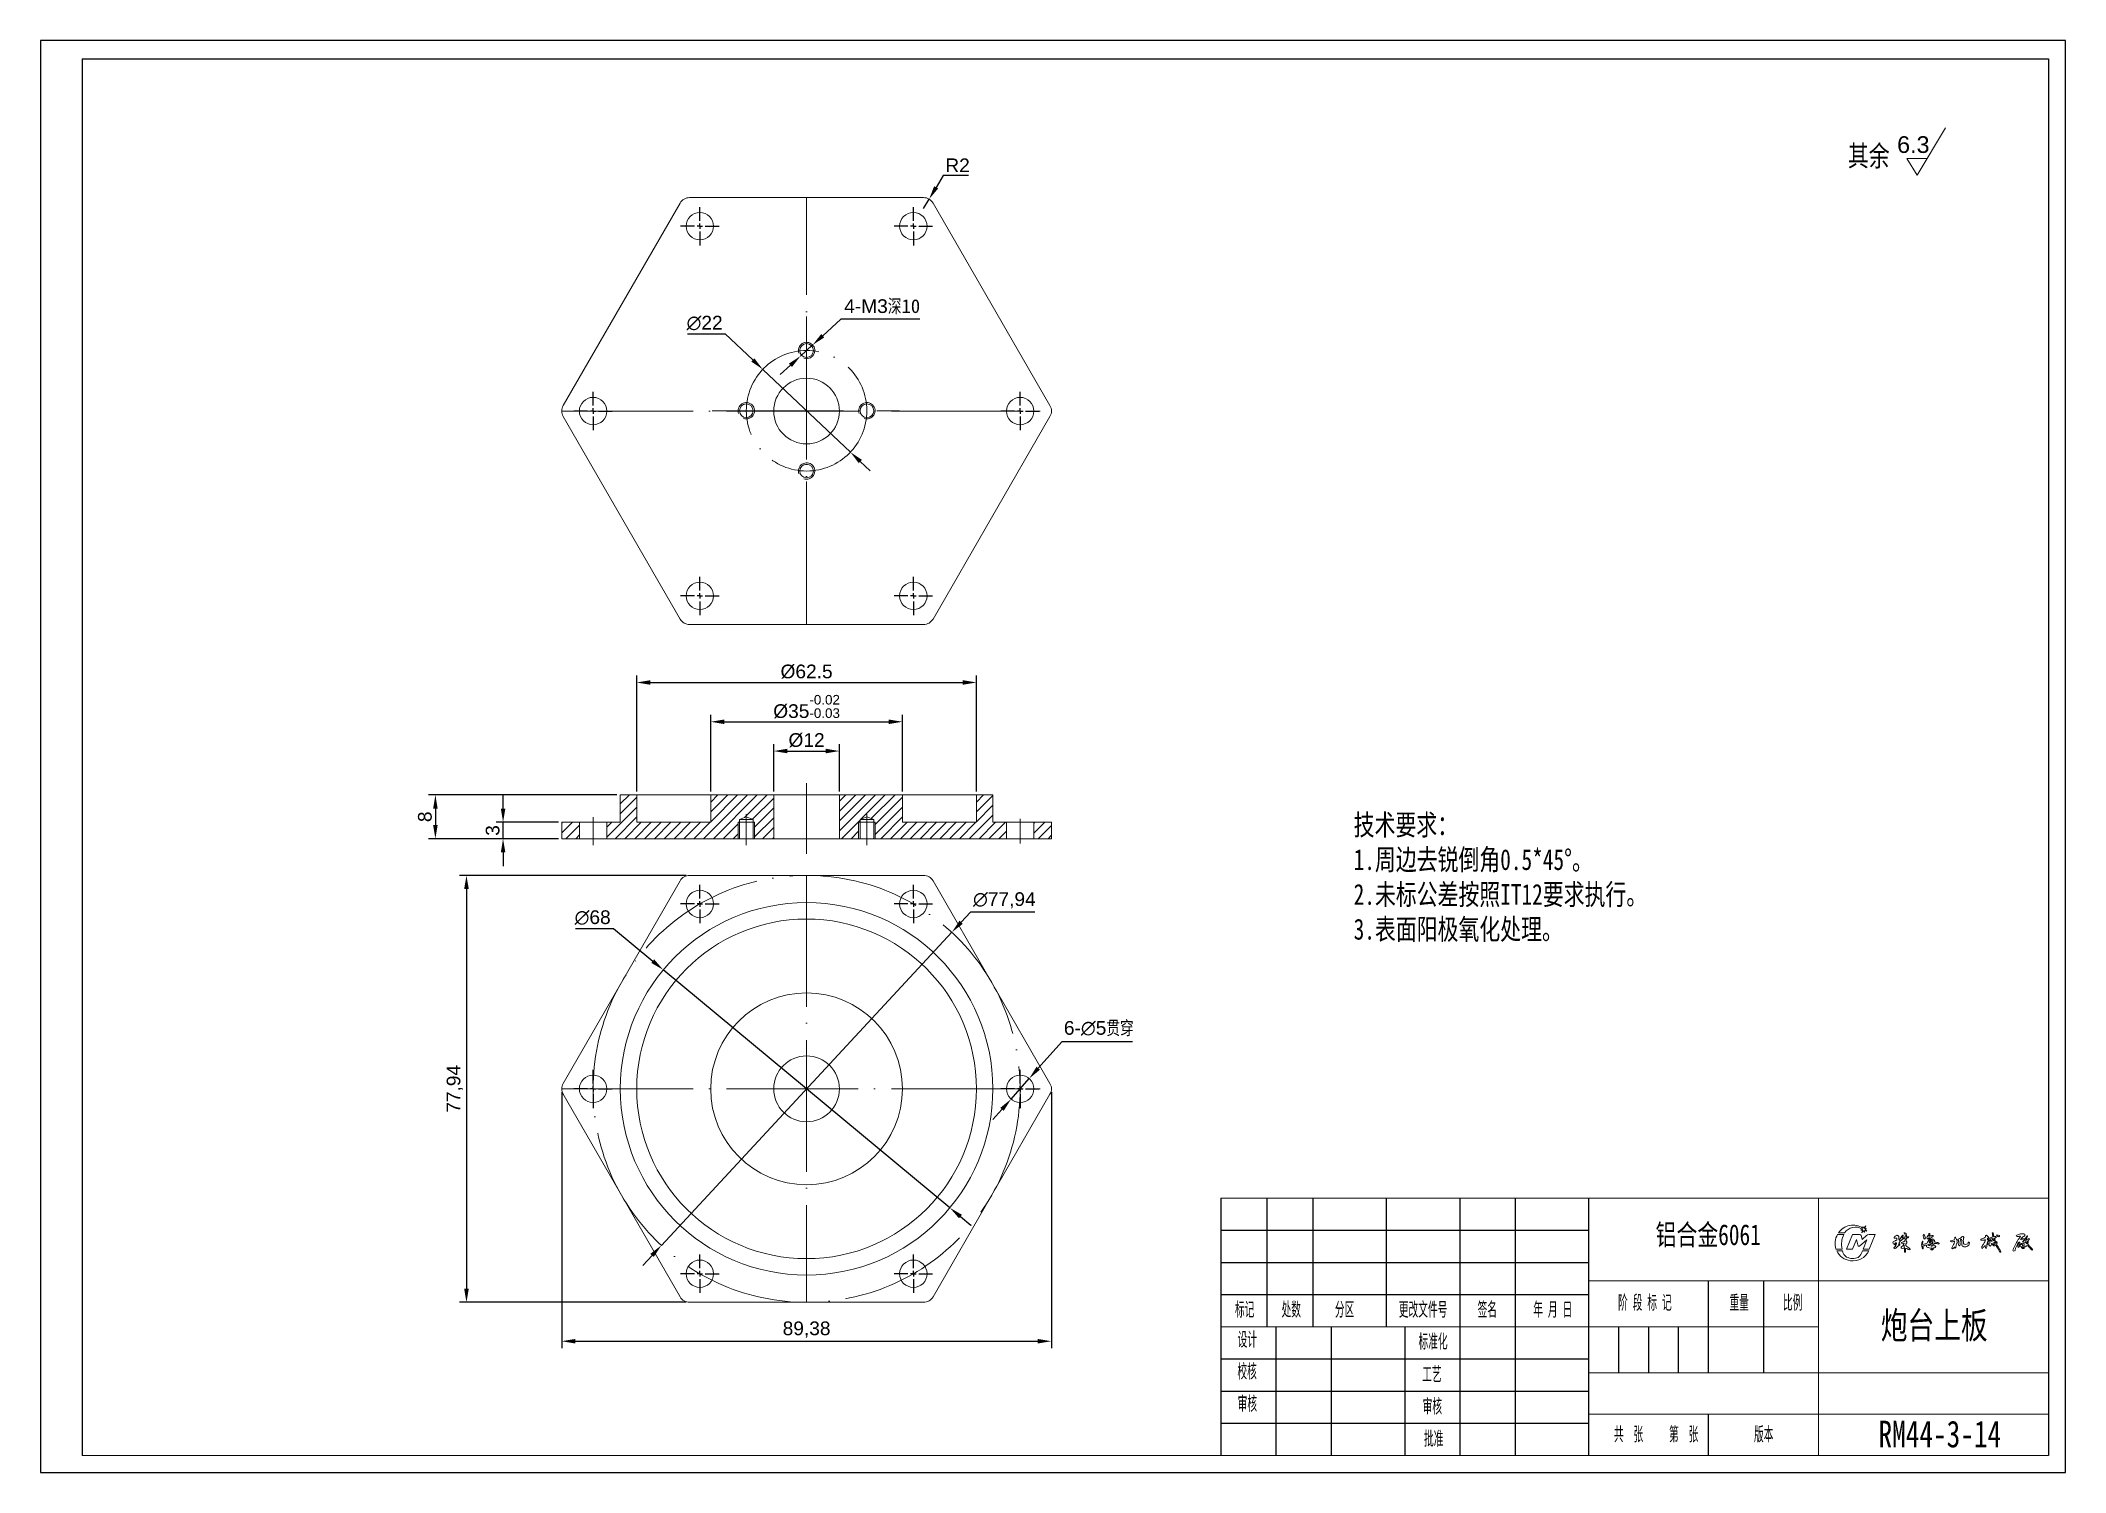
# Model space of a CAD drawing. Header units: millimetres. Extents: x 159963 to 160333, y -90889 to -90628.
import ezdxf

# ---------------------------------------------------------------- set-up
doc = ezdxf.new("R2010")
doc.units = ezdxf.units.MM
doc.linetypes.add('ACAD_ISO04W100', pattern=[30, 24, -3, 0, -3])
for name, color, linetype in [('10', 7, 'Continuous'), ('5', 7, 'Continuous'), ('9', 7, 'Continuous')]:
    doc.layers.add(name, color=color, linetype=linetype)
doc.layers.add('中心线', color=6, linetype='ACAD_ISO04W100', lineweight=0)
doc.layers.add('尺寸线', color=100, linetype='Continuous', lineweight=5)
doc.styles.add('SLDTEXTSTYLE1', font='TXT', dxfattribs={"width": 0.7, "bigfont": 'bigfont'})
doc.styles.get("Standard").update_dxf_attribs({"font": 'arial.ttf'})
doc.dimstyles.new('ISO-25', dxfattribs={"dimtxt": 2.5, "dimasz": 2.5, "dimexe": 1.25, "dimexo": 0.625, "dimtad": 1, "dimtih": 1, "dimtoh": 1, "dimtxsty": 'Standard', "dimcen": 2.5, "dimadec": 0, "dimazin": 0, "dimtfac": 1, "dimtmove": 0, "dimatfit": 3, "dimfxl": 1, "dimarcsym": 0})
pattern_1 = [(45, (-351.8442, -112.8017), (-0.898025612, 0.898025612), [])]

msp = doc.modelspace()

# ---------------------------------------------------------------- texts
at = {"attachment_point": 1}
for s, width, gutter_width, insert, char_height in [('{\\fHYSWLongFangSong|b0|i0|c134|p2;其余}', 178.81981, 7.62, (160293.103, -90647.084), 3.81024), ('{\\fHYSWLongFangSong|b0|i0|c134|p2;技术要求：\\P1.周边去锐倒角0.5*45%%D。\\P2.未标公差按照IT12要求执行。\\P3.表面阳极氧化处理。}', 1280.38559, 7.62, (160202.895, -90769.216), 3.81024), ('{\\fHYSWLongFangSong|b0|i0|c134|p2;炮台上板}', 1492.10914, 7.62, (160299.109, -90860.055), 4.87711), ('{\\fHYSWLongFangSong|b0|i0|c134|p2;RM44-3-14}', 261.1191, 1.334, (160298.688, -90879.903), 4.87711)]:
    msp.add_mtext_dynamic_manual_height_columns(s, width=width, gutter_width=gutter_width, heights=[0], dxfattribs=dict(at, insert=insert, char_height=char_height))
at = {"color": 7, "linetype": 'Continuous', "lineweight": 15, "insert": (160302.09, -90645.415), "char_height": 3.0482, "attachment_point": 1}
msp.add_mtext_dynamic_manual_height_columns('6.3', width=5.49401, gutter_width=19.051, heights=[0], dxfattribs=at)
at = {"insert": (160258.007, -90844.049), "char_height": 4.87711, "width": 1492.10914, "attachment_point": 1}
msp.add_mtext('{\\fHYSWLongFangSong|b0|i0|c134|p2;\\H0.78125x;铝合金6061    \\fSimSun|b0|i0|c134|p2;\\H1.28x; }', dxfattribs=at)
at = {"layer": '9', "color": 7, "char_height": 2.52982, "attachment_point": 2, "style": 'SLDTEXTSTYLE1'}
for s, insert in [('{\\fHYSWLongFangSong|b0|i0|c134|p2;标记}', (160182.999, -90858.307)), ('{\\fHYSWLongFangSong|b0|i0|c134|p2;处数}', (160191.503, -90858.307)), ('{\\fHYSWLongFangSong|b0|i0|c134|p2;分区}', (160201.24, -90858.307)), ('{\\fHYSWLongFangSong|b0|i0|c134|p2;更改文件号}', (160215.57, -90858.307)), ('{\\fHYSWLongFangSong|b0|i0|c134|p2;签名}', (160227.286, -90858.307)), ('{\\fHYSWLongFangSong|b0|i0|c134|p2;年 月 日}', (160239.241, -90858.307)), ('{\\fHYSWLongFangSong|b0|i0|c134|p2;阶 段 标 记}', (160256.051, -90857.045)), ('{\\fHYSWLongFangSong|b0|i0|c134|p2;重量}', (160273.256, -90857.045)), ('{\\fHYSWLongFangSong|b0|i0|c134|p2;比例}', (160283.028, -90857.045)), ('{\\fHYSWLongFangSong|b0|i0|c134|p2;设计}', (160183.494, -90863.796)), ('{\\fHYSWLongFangSong|b0|i0|c134|p2;标准化}', (160217.391, -90864.139)), ('{\\fHYSWLongFangSong|b0|i0|c134|p2;校核}', (160183.453, -90869.596)), ('{\\fHYSWLongFangSong|b0|i0|c134|p2;工艺}', (160217.173, -90870.122)), ('{\\fHYSWLongFangSong|b0|i0|c134|p2;审核}', (160183.497, -90875.494)), ('{\\fHYSWLongFangSong|b0|i0|c134|p2;审核}', (160217.259, -90875.981)), ('{\\fHYSWLongFangSong|b0|i0|c134|p2;批准}', (160217.506, -90881.885)), ('{\\fHYSWLongFangSong|b0|i0|c134|p2;共  张}', (160253.075, -90881.069)), ('{\\fHYSWLongFangSong|b0|i0|c134|p2;第  张}', (160263.135, -90881.069)), ('{\\fHYSWLongFangSong|b0|i0|c134|p2;版本}', (160277.747, -90881.069))]:
    msp.add_mtext(s, dxfattribs=dict(at, insert=insert))

# ---------------------------------------------------------------- blocks, each defined once
blk = doc.blocks.new('SW_CENTERMARKSYMBOL_1')
at = {"layer": '10', "color": 0}
for p, q in [((-1, 0), (-3.5, 0)), ((0, 0), (-0.5, 0)), ((0, 1), (0, 3.5)), ((0, 0), (0, 0.5)), ((0, 0), (0, -0.5)), ((0, 0), (0.5, 0)), ((1, 0), (3.5, 0)), ((0, -1), (0, -3.5))]:
    blk.add_line(p, q, dxfattribs=at)
blk = doc.blocks.new('SW_CENTERMARKSYMBOL_2')
at = {"layer": '10', "color": 0}
for p, q in [((-1, 0), (-3.5, 0)), ((0, 0), (-0.5, 0)), ((0, 1), (0, 3.5)), ((0, 0), (0, 0.5)), ((0, 0), (0, -0.5)), ((0, 0), (0.5, 0)), ((1, 0), (3.5, 0)), ((0, -1), (0, -3.5))]:
    blk.add_line(p, q, dxfattribs=at)
blk = doc.blocks.new('SW_CENTERMARKSYMBOL_3')
at = {"layer": '10', "color": 0}
for p, q in [((-1, 0), (-3.5, 0)), ((0, 0), (-0.5, 0)), ((0, 1), (0, 3.5)), ((0, 0), (0, 0.5)), ((0, 0), (0, -0.5)), ((0, 0), (0.5, 0)), ((1, 0), (3.5, 0)), ((0, -1), (0, -3.5))]:
    blk.add_line(p, q, dxfattribs=at)
blk = doc.blocks.new('*D319')
at = {"layer": 'Defpoints', "color": 0, "transparency": 16777216}
for p in [(160081.7, -90780.36), (160040.96, -90858.3), (160081.7, -90858.3)]:
    blk.add_point(p, dxfattribs=at)
at = {"layer": '尺寸线', "color": 0, "lineweight": -2, "transparency": 16777216}
for p, q in [((160081.07, -90780.36), (160039.71, -90780.36)), ((160040.96, -90782.86), (160040.96, -90855.8)), ((160081.07, -90858.3), (160039.71, -90858.3))]:
    blk.add_line(p, q, dxfattribs=at)
at = {"layer": '尺寸线', "color": 0, "transparency": 16777216}
for points in [[(160040.54, -90782.86), (160041.38, -90782.86), (160040.96, -90780.36)], [(160040.54, -90855.8), (160041.38, -90855.8), (160040.96, -90858.3)]]:
    blk.add_solid(points, dxfattribs=at)
at = {"layer": '尺寸线', "color": 0, "transparency": 16777216, "insert": (160038.83, -90819.33), "char_height": 2.5, "attachment_point": 5, "rotation": 90}
blk.add_mtext('77,94', dxfattribs=at)
blk = doc.blocks.new('*D320')
at = {"layer": 'Defpoints', "color": 0, "transparency": 16777216}
for p in [(160058.35, -90819.33), (160147.73, -90819.33), (160147.73, -90865.4)]:
    blk.add_point(p, dxfattribs=at)
at = {"layer": '尺寸线', "color": 0, "lineweight": -2, "transparency": 16777216}
for p, q in [((160058.35, -90819.95), (160058.35, -90866.65)), ((160147.73, -90819.95), (160147.73, -90866.65)), ((160060.85, -90865.4), (160145.23, -90865.4))]:
    blk.add_line(p, q, dxfattribs=at)
at = {"layer": '尺寸线', "color": 0, "transparency": 16777216}
for points in [[(160060.85, -90864.99), (160060.85, -90865.82), (160058.35, -90865.4)], [(160145.23, -90864.99), (160145.23, -90865.82), (160147.73, -90865.4)]]:
    blk.add_solid(points, dxfattribs=at)
at = {"layer": '尺寸线', "color": 0, "transparency": 16777216, "insert": (160103.04, -90863.28), "char_height": 2.5, "attachment_point": 5}
blk.add_mtext('89,38', dxfattribs=at)
blk = doc.blocks.new('*D323')
at = {"layer": 'Defpoints', "color": 0, "transparency": 16777216}
for p in [(160109.04, -90757.66), (160097.04, -90765.66), (160109.04, -90765.66)]:
    blk.add_point(p, dxfattribs=at)
at = {"layer": '尺寸线', "color": 0, "lineweight": -2, "transparency": 16777216}
for p, q in [((160097.04, -90765.03), (160097.04, -90756.41)), ((160099.54, -90757.66), (160106.54, -90757.66)), ((160109.04, -90765.03), (160109.04, -90756.41))]:
    blk.add_line(p, q, dxfattribs=at)
at = {"layer": '尺寸线', "color": 0, "transparency": 16777216}
for points in [[(160099.54, -90757.24), (160099.54, -90758.07), (160097.04, -90757.66)], [(160106.54, -90757.24), (160106.54, -90758.07), (160109.04, -90757.66)]]:
    blk.add_solid(points, dxfattribs=at)
at = {"layer": '尺寸线', "color": 0, "transparency": 16777216, "insert": (160103.04, -90755.69), "char_height": 2.5, "attachment_point": 5}
blk.add_mtext('%%C12', dxfattribs=at)
blk = doc.blocks.new('*D334')
at = {"layer": 'Defpoints', "color": 0, "transparency": 16777216}
for p in [(160095.05, -90687.98), (160111.04, -90703.09)]:
    blk.add_point(p, dxfattribs=at)
at = {"layer": '尺寸线', "color": 0, "lineweight": -2, "transparency": 16777216}
for p, q in [((160081.29, -90681.5), (160088.19, -90681.5)), ((160088.19, -90681.5), (160093.23, -90686.26)), ((160111.04, -90703.09), (160095.05, -90687.98)), ((160112.85, -90704.81), (160114.67, -90706.52))]:
    blk.add_line(p, q, dxfattribs=at)
at = {"layer": '尺寸线', "color": 0, "transparency": 16777216}
for points in [[(160093.51, -90685.96), (160092.94, -90686.56), (160095.05, -90687.98)], [(160113.14, -90704.5), (160112.57, -90705.11), (160111.04, -90703.09)]]:
    blk.add_solid(points, dxfattribs=at)
at = {"layer": '尺寸线', "color": 0, "transparency": 16777216, "insert": (160084.43, -90679.53), "char_height": 2.5, "attachment_point": 5}
blk.add_mtext('∅22', dxfattribs=at)
blk = doc.blocks.new('*D336')
at = {"layer": 'Defpoints', "color": 0, "transparency": 16777216}
for p in [(160101.93, -90685.55), (160104.15, -90683.52)]:
    blk.add_point(p, dxfattribs=at)
at = {"layer": '尺寸线', "color": 0, "lineweight": -2, "transparency": 16777216}
for p, q in [((160109.32, -90678.8), (160105.99, -90681.83)), ((160123.74, -90678.8), (160109.32, -90678.8)), ((160101.93, -90685.55), (160104.15, -90683.52)), ((160100.09, -90687.23), (160098.24, -90688.92))]:
    blk.add_line(p, q, dxfattribs=at)
at = {"layer": '尺寸线', "color": 0, "transparency": 16777216}
for points in [[(160105.71, -90681.53), (160106.27, -90682.14), (160104.15, -90683.52)], [(160099.81, -90686.92), (160100.37, -90687.54), (160101.93, -90685.55)]]:
    blk.add_solid(points, dxfattribs=at)
at = {"layer": '尺寸线', "color": 0, "transparency": 16777216, "insert": (160116.84, -90676.56), "char_height": 2.5, "attachment_point": 5}
blk.add_mtext('4-M3{\\fHYSWLongFangSong|b0|i0|c134|p2;深\\fSimSun|b0|i0|c134|p2;10}', dxfattribs=at)
blk = doc.blocks.new('*D337')
at = {"layer": 'Defpoints', "color": 0, "transparency": 16777216}
for p in [(160069.04, -90765.66), (160035.29, -90773.66), (160058.35, -90773.66)]:
    blk.add_point(p, dxfattribs=at)
at = {"layer": '尺寸线', "color": 0, "lineweight": -2, "transparency": 16777216}
for p, q in [((160068.42, -90765.66), (160034.04, -90765.66)), ((160035.29, -90768.16), (160035.29, -90771.16)), ((160057.73, -90773.66), (160034.04, -90773.66))]:
    blk.add_line(p, q, dxfattribs=at)
at = {"layer": '尺寸线', "color": 0, "transparency": 16777216}
for points in [[(160034.87, -90768.16), (160035.7, -90768.16), (160035.29, -90765.66)], [(160034.87, -90771.16), (160035.7, -90771.16), (160035.29, -90773.66)]]:
    blk.add_solid(points, dxfattribs=at)
at = {"layer": '尺寸线', "color": 0, "transparency": 16777216, "insert": (160033.38, -90769.66), "char_height": 2.5, "attachment_point": 5, "rotation": 90}
blk.add_mtext('8', dxfattribs=at)
blk = doc.blocks.new('*D338')
at = {"layer": 'Defpoints', "color": 0, "transparency": 16777216}
for p in [(160047.64, -90770.66), (160058.35, -90770.66), (160058.35, -90773.66)]:
    blk.add_point(p, dxfattribs=at)
at = {"layer": '尺寸线', "color": 0, "lineweight": -2, "transparency": 16777216}
for p, q in [((160047.64, -90768.16), (160047.64, -90765.66)), ((160057.73, -90770.66), (160046.39, -90770.66)), ((160047.64, -90773.66), (160047.64, -90770.66)), ((160057.73, -90773.66), (160046.39, -90773.66)), ((160047.64, -90776.16), (160047.64, -90778.66))]:
    blk.add_line(p, q, dxfattribs=at)
at = {"layer": '尺寸线', "color": 0, "transparency": 16777216}
for points in [[(160047.23, -90768.16), (160048.06, -90768.16), (160047.64, -90770.66)], [(160047.23, -90776.16), (160048.06, -90776.16), (160047.64, -90773.66)]]:
    blk.add_solid(points, dxfattribs=at)
at = {"layer": '尺寸线', "color": 0, "transparency": 16777216, "insert": (160045.74, -90772.16), "char_height": 2.5, "attachment_point": 5, "rotation": 90}
blk.add_mtext('3', dxfattribs=at)
blk = doc.blocks.new('*D339')
at = {"layer": 'Defpoints', "color": 0, "transparency": 16777216}
for p in [(160143.67, -90817.45), (160140.36, -90821.2)]:
    blk.add_point(p, dxfattribs=at)
at = {"layer": '尺寸线', "color": 0, "lineweight": -2, "transparency": 16777216}
for p, q in [((160149.6, -90810.73), (160145.32, -90815.58)), ((160162.54, -90810.73), (160149.6, -90810.73)), ((160140.36, -90821.2), (160143.67, -90817.45)), ((160138.7, -90823.08), (160137.05, -90824.95))]:
    blk.add_line(p, q, dxfattribs=at)
at = {"layer": '尺寸线', "color": 0, "transparency": 16777216}
for points in [[(160145.01, -90815.3), (160145.63, -90815.85), (160143.67, -90817.45)], [(160138.39, -90822.8), (160139.02, -90823.35), (160140.36, -90821.2)]]:
    blk.add_solid(points, dxfattribs=at)
at = {"layer": '尺寸线', "color": 0, "transparency": 16777216, "insert": (160156.38, -90808.34), "char_height": 2.5, "attachment_point": 5}
blk.add_mtext('6-∅5{\\fHYSWLongFangSong|b0|i0|c134|p2;贯穿}', dxfattribs=at)
blk = doc.blocks.new('*D340')
at = {"layer": 'Defpoints', "color": 0, "transparency": 16777216}
for p in [(160129.54, -90790.75), (160076.54, -90847.9)]:
    blk.add_point(p, dxfattribs=at)
at = {"layer": '尺寸线', "color": 0, "lineweight": -2, "transparency": 16777216}
for p, q in [((160132.94, -90787.09), (160131.24, -90788.92)), ((160144.71, -90787.09), (160132.94, -90787.09)), ((160076.54, -90847.9), (160129.54, -90790.75)), ((160074.84, -90849.73), (160073.14, -90851.57))]:
    blk.add_line(p, q, dxfattribs=at)
at = {"layer": '尺寸线', "color": 0, "transparency": 16777216}
for points in [[(160130.94, -90788.64), (160131.55, -90789.2), (160129.54, -90790.75)], [(160074.53, -90849.45), (160075.14, -90850.02), (160076.54, -90847.9)]]:
    blk.add_solid(points, dxfattribs=at)
at = {"layer": '尺寸线', "color": 0, "transparency": 16777216, "insert": (160139.14, -90784.92), "char_height": 2.5, "attachment_point": 5}
blk.add_mtext('∅77,94', dxfattribs=at)
blk = doc.blocks.new('*D342')
at = {"layer": 'Defpoints', "color": 0, "transparency": 16777216}
for p in [(160134.04, -90745.14), (160072.04, -90765.66), (160134.04, -90765.66)]:
    blk.add_point(p, dxfattribs=at)
at = {"layer": '尺寸线', "color": 0, "lineweight": -2, "transparency": 16777216}
for p, q in [((160072.04, -90765.03), (160072.04, -90743.89)), ((160134.04, -90765.03), (160134.04, -90743.89)), ((160074.54, -90745.14), (160131.54, -90745.14))]:
    blk.add_line(p, q, dxfattribs=at)
at = {"layer": '尺寸线', "color": 0, "transparency": 16777216}
for points in [[(160074.54, -90744.72), (160074.54, -90745.56), (160072.04, -90745.14)], [(160131.54, -90744.72), (160131.54, -90745.56), (160134.04, -90745.14)]]:
    blk.add_solid(points, dxfattribs=at)
at = {"layer": '尺寸线', "color": 0, "transparency": 16777216, "insert": (160103.04, -90743.17), "char_height": 2.5, "attachment_point": 5}
blk.add_mtext('%%C62.5', dxfattribs=at)
blk = doc.blocks.new('*D344')
at = {"layer": 'Defpoints', "color": 0, "transparency": 16777216}
for p in [(160120.54, -90752.31), (160085.54, -90765.66), (160120.54, -90765.66)]:
    blk.add_point(p, dxfattribs=at)
at = {"layer": '尺寸线', "color": 0, "lineweight": -2, "transparency": 16777216}
for p, q in [((160085.54, -90765.03), (160085.54, -90751.06)), ((160120.54, -90765.03), (160120.54, -90751.06)), ((160088.04, -90752.31), (160118.04, -90752.31))]:
    blk.add_line(p, q, dxfattribs=at)
at = {"layer": '尺寸线', "color": 0, "transparency": 16777216}
for points in [[(160088.04, -90751.9), (160088.04, -90752.73), (160085.54, -90752.31)], [(160118.04, -90751.9), (160118.04, -90752.73), (160120.54, -90752.31)]]:
    blk.add_solid(points, dxfattribs=at)
at = {"layer": '尺寸线', "color": 0, "transparency": 16777216, "insert": (160103.04, -90749.56), "char_height": 2.5, "attachment_point": 5}
blk.add_mtext('%%C35{\\H0.7x;\\S-0.02^ -0.03;}', dxfattribs=at)
blk = doc.blocks.new('*D376')
at = {"layer": 'Defpoints', "color": 0, "transparency": 16777216}
for p in [(160124.39, -90658.61), (160125.41, -90656.89)]:
    blk.add_point(p, dxfattribs=at)
at = {"layer": '尺寸线', "color": 0, "lineweight": -2, "transparency": 16777216}
for p, q in [((160127.97, -90652.6), (160126.69, -90654.75)), ((160132.6, -90652.6), (160127.97, -90652.6)), ((160124.39, -90658.61), (160125.41, -90656.89))]:
    blk.add_line(p, q, dxfattribs=at)
at = {"layer": '尺寸线', "color": 0, "transparency": 16777216}
blk.add_solid([(160126.33, -90654.53), (160127.05, -90654.96), (160125.41, -90656.89)], dxfattribs=at)
at = {"layer": '尺寸线', "color": 0, "transparency": 16777216, "insert": (160130.6, -90650.72), "char_height": 2.5, "attachment_point": 5}
blk.add_mtext('R2', dxfattribs=at)
blk = doc.blocks.new('*D385')
at = {"layer": 'Defpoints', "color": 0, "transparency": 16777216}
for p in [(160076.88, -90797.61), (160129.2, -90841.05)]:
    blk.add_point(p, dxfattribs=at)
at = {"layer": '尺寸线', "color": 0, "lineweight": -2, "transparency": 16777216}
for p, q in [((160060.84, -90790.05), (160067.77, -90790.05)), ((160067.77, -90790.05), (160074.96, -90796.01)), ((160129.2, -90841.05), (160076.88, -90797.61)), ((160131.12, -90842.64), (160133.05, -90844.24))]:
    blk.add_line(p, q, dxfattribs=at)
at = {"layer": '尺寸线', "color": 0, "transparency": 16777216}
for points in [[(160075.22, -90795.69), (160074.69, -90796.33), (160076.88, -90797.61)], [(160131.39, -90842.32), (160130.86, -90842.96), (160129.2, -90841.05)]]:
    blk.add_solid(points, dxfattribs=at)
at = {"layer": '尺寸线', "color": 0, "transparency": 16777216, "insert": (160063.99, -90788.07), "char_height": 2.5, "attachment_point": 5}
blk.add_mtext('∅68', dxfattribs=at)

# ---------------------------------------------------------------- dimensions: what is measured, and where the dimension line sits
at = {"layer": '尺寸线'}
dim = msp.add_radius_dim(center=(160124.386, -90658.613), mpoint=(160125.41, -90656.895), dimstyle='ISO-25', override={"dimtih": 0, "dimtmove": 1}, dxfattribs=at)
dim.commit()
dim.dimension.update_dxf_attribs({"geometry": '*D376', "text_midpoint": (160130.597, -90650.719)})
for p1, p2, picture, middle in [((160111.036, -90703.088), (160095.046, -90687.978), '*D334', (160088.194, -90681.504)), ((160129.2, -90841.046), (160076.882, -90797.608), '*D385', (160067.772, -90790.045))]:
    dim = msp.add_diameter_dim_2p(p1=p1, p2=p2, dimstyle='ISO-25', override={"dimtih": 0, "dimtmove": 1}, dxfattribs=at)
    dim.commit()
    dim.dimension.update_dxf_attribs({"geometry": picture, "text_midpoint": middle, "dimtype": 163})
for p1, p2, text, picture, middle in [((160101.934, -90685.545), (160104.148, -90683.521), '4-M3{\\fHYSWLongFangSong|b0|i0|c134|p2;深\\fSimSun|b0|i0|c134|p2;10}', '*D336', (160109.317, -90678.796)), ((160140.358, -90821.202), (160143.666, -90817.453), '6-<>{\\fHYSWLongFangSong|b0|i0|c134|p2;贯穿}', '*D339', (160149.596, -90810.733))]:
    dim = msp.add_diameter_dim_2p(p1=p1, p2=p2, text=text, dimstyle='ISO-25', override={"dimtih": 0, "dimtmove": 1}, dxfattribs=at)
    dim.commit()
    dim.dimension.update_dxf_attribs({"geometry": picture, "text_midpoint": middle, "dimtype": 163})
for base, p1, p2, text, picture, middle in [((160134.041, -90745.14), (160072.041, -90765.655), (160134.041, -90765.655), '%%C<>.5', '*D342', (160103.041, -90743.168)), ((160120.541, -90752.315), (160085.541, -90765.655), (160120.541, -90765.655), '%%C<>{\\H0.7x;\\S-0.02^ -0.03;}', '*D344', (160103.041, -90749.56)), ((160109.041, -90757.657), (160097.041, -90765.655), (160109.041, -90765.655), '%%C<>', '*D323', (160103.041, -90755.686))]:
    dim = msp.add_linear_dim(base=base, p1=p1, p2=p2, text=text, dimstyle='ISO-25', override={"dimtih": 0, "dimtmove": 1}, dxfattribs=at)
    dim.commit()
    dim.dimension.update_dxf_attribs({"geometry": picture, "text_midpoint": middle})
for base, p1, p2, picture, middle in [((160035.285, -90773.655), (160069.041, -90765.655), (160058.35, -90773.655), '*D337', (160033.384, -90769.655)), ((160047.642, -90770.655), (160058.35, -90773.655), (160058.35, -90770.655), '*D338', (160045.74, -90772.155)), ((160040.96, -90858.298), (160081.695, -90780.356), (160081.695, -90858.298), '*D319', (160038.833, -90819.327))]:
    dim = msp.add_linear_dim(base=base, p1=p1, p2=p2, angle=90, dimstyle='ISO-25', override={"dimtih": 0, "dimtmove": 1}, dxfattribs=at)
    dim.commit()
    dim.dimension.update_dxf_attribs({"geometry": picture, "text_midpoint": middle})
dim = msp.add_diameter_dim_2p(p1=(160076.539, -90847.9), p2=(160129.542, -90790.754), dimstyle='ISO-25', override={"dimtih": 0, "dimtmove": 1}, dxfattribs=at)
dim.commit()
dim.dimension.update_dxf_attribs({"geometry": '*D340', "text_midpoint": (160139.14, -90784.92)})
dim = msp.add_linear_dim(base=(160147.731, -90865.405), p1=(160058.35, -90819.327), p2=(160147.731, -90819.327), dimstyle='ISO-25', override={"dimtih": 0, "dimtmove": 1}, dxfattribs=at)
dim.commit()
dim.dimension.update_dxf_attribs({"geometry": '*D320', "text_midpoint": (160103.041, -90863.277)})

# ---------------------------------------------------------------- hatches: boundary and pattern name
at = {"linetype": 'Continuous', "lineweight": 0}
h = msp.add_hatch(dxfattribs=at)
h.set_pattern_fill('ANSI31', color=4, scale=0.4, style=0)
h.set_pattern_definition(pattern_1)
h.paths.add_polyline_path([(160061.57, -90770.655), (160058.35, -90770.655), (160058.35, -90773.655), (160061.57, -90773.655)], flags=0)
h = msp.add_hatch(dxfattribs=at)
h.set_pattern_fill('ANSI31', color=4, scale=0.4, style=0)
h.set_pattern_definition(pattern_1)
h.paths.add_polyline_path([(160147.731, -90770.655), (160144.512, -90770.655), (160144.512, -90773.655), (160147.731, -90773.655)], flags=0)
at = {"layer": '尺寸线'}
h = msp.add_hatch(dxfattribs=at)
h.set_pattern_fill('ANSI31', color=4, scale=0.4)
h.set_pattern_definition(pattern_1)
h.paths.add_polyline_path([(160090.541, -90770.655), (160090.791, -90770.655), (160090.791, -90770.155), (160092.041, -90769.655), (160093.291, -90770.155), (160093.291, -90770.655), (160093.541, -90770.655), (160093.541, -90773.655), (160097.041, -90773.655), (160097.041, -90765.655), (160085.541, -90765.655), (160085.541, -90770.655), (160072.041, -90770.655), (160072.041, -90765.655), (160069.041, -90765.655), (160069.041, -90770.655), (160066.57, -90770.655), (160066.57, -90773.655), (160090.541, -90773.655)])
h.paths.add_polyline_path([(160139.512, -90770.655), (160137.041, -90770.655), (160137.041, -90765.655), (160134.041, -90765.655), (160134.041, -90770.655), (160120.541, -90770.655), (160120.541, -90765.655), (160109.041, -90765.655), (160109.041, -90773.655), (160112.541, -90773.655), (160112.541, -90770.655), (160112.791, -90770.655), (160112.791, -90770.155), (160114.041, -90769.655), (160115.291, -90770.155), (160115.291, -90770.655), (160115.541, -90770.655), (160115.541, -90773.655), (160139.512, -90773.655)])

# ---------------------------------------------------------------- linework, layer by layer
at = {"color": 7, "linetype": 'Continuous', "lineweight": 15}
for p, q in [((160305.731, -90652.55), (160310.916, -90643.908)), ((160303.878, -90649.461), (160305.731, -90652.55)), ((160303.878, -90649.461), (160307.584, -90649.461)), ((160058.618, -90694.584), (160079.963, -90657.613)), ((160081.695, -90656.613), (160124.386, -90656.613)), ((160126.118, -90657.613), (160147.463, -90694.584)), ((160079.963, -90733.555), (160058.618, -90696.584)), ((160147.463, -90696.584), (160126.118, -90733.555)), ((160124.386, -90734.555), (160081.695, -90734.555)), ((160069.041, -90770.655), (160069.041, -90765.655)), ((160069.041, -90765.655), (160072.041, -90765.655)), ((160072.041, -90765.655), (160085.541, -90765.655)), ((160072.041, -90770.655), (160072.041, -90765.655)), ((160085.541, -90770.655), (160085.541, -90765.655)), ((160085.541, -90765.655), (160097.041, -90765.655)), ((160097.041, -90773.655), (160097.041, -90765.655)), ((160097.041, -90765.655), (160109.041, -90765.655)), ((160109.041, -90765.655), (160109.041, -90773.655)), ((160109.041, -90765.655), (160120.541, -90765.655)), ((160120.541, -90765.655), (160134.041, -90765.655)), ((160120.541, -90765.655), (160120.541, -90770.655)), ((160134.041, -90765.655), (160134.041, -90770.655)), ((160134.041, -90765.655), (160137.041, -90765.655)), ((160137.041, -90765.655), (160137.041, -90770.655)), ((160058.35, -90773.655), (160058.35, -90770.655)), ((160058.35, -90770.655), (160061.57, -90770.655)), ((160061.57, -90773.655), (160061.57, -90770.655)), ((160061.57, -90770.655), (160066.57, -90770.655)), ((160066.57, -90770.655), (160066.57, -90773.655)), ((160066.57, -90770.655), (160069.041, -90770.655)), ((160072.041, -90770.655), (160085.541, -90770.655)), ((160090.541, -90770.655), (160093.541, -90770.655)), ((160090.541, -90770.655), (160090.541, -90773.655)), ((160090.791, -90770.155), (160092.041, -90769.655)), ((160090.791, -90770.155), (160090.791, -90773.655)), ((160090.791, -90770.155), (160093.291, -90770.155)), ((160092.041, -90769.655), (160093.291, -90770.155)), ((160093.291, -90770.155), (160093.291, -90773.655)), ((160093.541, -90770.655), (160093.541, -90773.655)), ((160115.541, -90770.655), (160112.541, -90770.655)), ((160112.541, -90770.655), (160112.541, -90773.655)), ((160114.041, -90769.655), (160112.791, -90770.155)), ((160115.291, -90770.155), (160112.791, -90770.155)), ((160112.791, -90770.155), (160112.791, -90773.655)), ((160115.291, -90770.155), (160114.041, -90769.655)), ((160115.291, -90770.155), (160115.291, -90773.655)), ((160115.541, -90770.655), (160115.541, -90773.655)), ((160120.541, -90770.655), (160134.041, -90770.655)), ((160137.041, -90770.655), (160139.512, -90770.655)), ((160139.512, -90773.655), (160139.512, -90770.655)), ((160139.512, -90770.655), (160144.512, -90770.655)), ((160144.512, -90770.655), (160144.512, -90773.655)), ((160144.512, -90770.655), (160147.731, -90770.655)), ((160147.731, -90770.655), (160147.731, -90773.655)), ((160058.35, -90773.655), (160061.57, -90773.655)), ((160061.57, -90773.655), (160066.57, -90773.655)), ((160066.57, -90773.655), (160097.041, -90773.655)), ((160097.041, -90773.655), (160109.041, -90773.655)), ((160109.041, -90773.655), (160112.791, -90773.655)), ((160112.791, -90773.655), (160115.291, -90773.655)), ((160115.291, -90773.655), (160139.512, -90773.655)), ((160139.512, -90773.655), (160144.512, -90773.655)), ((160144.512, -90773.655), (160147.731, -90773.655)), ((160079.963, -90781.356), (160058.618, -90818.327)), ((160124.386, -90780.356), (160081.695, -90780.356)), ((160147.463, -90818.327), (160126.118, -90781.356)), ((160058.618, -90820.327), (160079.963, -90857.298)), ((160126.118, -90857.298), (160147.463, -90820.327)), ((160081.695, -90858.298), (160124.386, -90858.298))]:
    msp.add_line(p, q, dxfattribs=at)
for centre, radius in [((160083.555, -90661.834), 2.5), ((160122.526, -90661.834), 2.5), ((160103.041, -90684.533), 1.25), ((160064.07, -90695.584), 2.5), ((160103.041, -90695.584), 6), ((160142.012, -90695.584), 2.5), ((160092.041, -90695.533), 1.25), ((160114.041, -90695.533), 1.25), ((160103.041, -90706.533), 1.25), ((160083.555, -90729.334), 2.5), ((160122.526, -90729.334), 2.5), ((160103.041, -90819.327), 34), ((160083.555, -90785.577), 2.5), ((160122.526, -90785.577), 2.5), ((160103.041, -90819.327), 31), ((160103.041, -90819.327), 17.5), ((160103.041, -90819.327), 6), ((160064.07, -90819.327), 2.5), ((160142.012, -90819.327), 2.5), ((160083.555, -90853.077), 2.5), ((160122.526, -90853.077), 2.5)]:
    msp.add_circle(centre, radius, dxfattribs=at)
for centre, radius, start, end in [((160081.695, -90658.613), 2, 90, 150), ((160124.386, -90658.613), 2, 30, 90), ((160103.041, -90684.533), 1.5, 250, 200), ((160060.35, -90695.584), 2, 150, 210), ((160092.041, -90695.533), 1.5, 250, 200), ((160114.041, -90695.533), 1.5, 250, 200), ((160145.731, -90695.584), 2, 330, 30), ((160103.041, -90706.533), 1.5, 250, 200), ((160081.695, -90732.555), 2, 210, 270), ((160124.386, -90732.555), 2, 270, 330), ((160081.695, -90782.356), 2, 90, 150), ((160124.386, -90782.356), 2, 30, 90), ((160060.35, -90819.327), 2, 150, 210), ((160145.731, -90819.327), 2, 330, 30), ((160081.695, -90856.298), 2, 210, 270), ((160124.386, -90856.298), 2, 270, 330)]:
    msp.add_arc(centre, radius, start, end, dxfattribs=at)
at = {"layer": '10', "color": 7, "lineweight": 15}
for p, q in [((160287.748, -90839.26), (160287.748, -90862.761)), ((160245.781, -90854.368), (160329.715, -90854.368)), ((160178.635, -90862.761), (160287.748, -90862.761)), ((160287.748, -90862.761), (160287.748, -90886.263)), ((160245.781, -90871.154), (160329.715, -90871.154)), ((160245.781, -90878.723), (160329.715, -90878.723))]:
    msp.add_line(p, q, dxfattribs=at)
at = {"layer": '5', "color": 7, "lineweight": 15}
for p, q in [((160178.635, -90839.26), (160329.715, -90839.26)), ((160178.635, -90839.26), (160329.715, -90839.26)), ((160295.83, -90844.778), (160295.862, -90844.544)), ((160295.913, -90844.534), (160296.046, -90844.759)), ((160296.046, -90844.759), (160296.384, -90844.339)), ((160296.402, -90844.35), (160296.197, -90844.83)), ((160291.23, -90845.91), (160292.376, -90845.91)), ((160292.513, -90845.643), (160291.404, -90845.643)), ((160292.833, -90848.592), (160293.933, -90845.923)), ((160293.933, -90845.923), (160295.055, -90845.923)), ((160294.684, -90846.828), (160293.937, -90848.592)), ((160295.003, -90848.035), (160294.684, -90846.828)), ((160295.237, -90848.035), (160295.003, -90848.035)), ((160296.567, -90846.864), (160295.237, -90848.035)), ((160295.495, -90845.122), (160295.746, -90844.955)), ((160295.806, -90845.142), (160295.501, -90845.142)), ((160295.583, -90846.279), (160295.731, -90846.803)), ((160295.635, -90845.571), (160295.806, -90845.142)), ((160295.962, -90845.221), (160295.653, -90845.582)), ((160295.731, -90846.803), (160296.48, -90846.102)), ((160295.869, -90848.601), (160296.567, -90846.864)), ((160296.103, -90845.465), (160295.962, -90845.221)), ((160296.157, -90845.202), (160296.154, -90845.451)), ((160296.517, -90845.329), (160296.157, -90845.202)), ((160296.197, -90844.83), (160296.463, -90844.838)), ((160296.469, -90844.857), (160296.269, -90845.007)), ((160296.269, -90845.007), (160296.546, -90845.284)), ((160296.973, -90845.923), (160298.085, -90845.923)), ((160298.085, -90845.923), (160296.977, -90848.601)), ((160301.492, -90848.435), (160301.514, -90848.365)), ((160301.747, -90847.478), (160301.715, -90847.519)), ((160301.861, -90847.661), (160301.811, -90847.82)), ((160301.848, -90847.924), (160301.978, -90847.543)), ((160301.941, -90846.998), (160302.01, -90846.957)), ((160302.047, -90846.629), (160301.98, -90846.593)), ((160302.443, -90846.943), (160302.519, -90846.953)), ((160302.46, -90847.697), (160302.51, -90847.636)), ((160302.51, -90847.636), (160302.59, -90847.644)), ((160302.903, -90847.473), (160302.897, -90847.399)), ((160302.975, -90847.5), (160302.903, -90847.473)), ((160303.01, -90846.478), (160303.041, -90846.543)), ((160303.387, -90847.546), (160303.342, -90847.497)), ((160303.356, -90848.06), (160303.378, -90848.4)), ((160303.406, -90847.974), (160303.405, -90847.919)), ((160303.432, -90848.561), (160303.406, -90847.974)), ((160303.547, -90846.628), (160303.477, -90846.598)), ((160303.875, -90846.537), (160303.805, -90846.569)), ((160306.712, -90847.15), (160306.768, -90847.116)), ((160306.78, -90848.028), (160306.771, -90848.103)), ((160306.844, -90847.984), (160306.78, -90848.028)), ((160306.882, -90845.935), (160306.949, -90845.899)), ((160306.949, -90845.899), (160307.019, -90845.934)), ((160307.43, -90847.933), (160307.38, -90847.882)), ((160307.429, -90848.014), (160307.43, -90847.933)), ((160307.875, -90846.117), (160307.865, -90846.197)), ((160308.002, -90846.011), (160307.875, -90846.117)), ((160307.917, -90847.34), (160307.943, -90847.373)), ((160307.937, -90845.711), (160308.016, -90845.726)), ((160308.086, -90846.816), (160307.963, -90847.289)), ((160308.01, -90847.926), (160308.053, -90847.865)), ((160308.048, -90846.58), (160308.028, -90846.519)), ((160308.078, -90847.7), (160308.133, -90847.664)), ((160308.087, -90847.128), (160308.131, -90846.919)), ((160308.226, -90847.088), (160308.133, -90847.154)), ((160308.172, -90847.184), (160308.219, -90847.147)), ((160308.25, -90847.144), (160308.283, -90847.172)), ((160308.556, -90847.354), (160308.531, -90847.524)), ((160308.582, -90847.626), (160308.63, -90847.247)), ((160308.817, -90848.356), (160308.75, -90848.378)), ((160309.08, -90848.245), (160309.052, -90848.319)), ((160309.096, -90848.037), (160309.13, -90848.095)), ((160309.789, -90847.538), (160309.779, -90847.618)), ((160311.902, -90847.202), (160311.859, -90847.159)), ((160312.294, -90847.202), (160312.194, -90847.253)), ((160312.542, -90847.191), (160312.475, -90847.15)), ((160312.598, -90848.216), (160312.526, -90848.214)), ((160312.556, -90847.289), (160312.542, -90847.191)), ((160312.616, -90848.316), (160312.598, -90848.216)), ((160312.628, -90846.508), (160312.648, -90846.424)), ((160312.648, -90846.424), (160312.73, -90846.425)), ((160312.784, -90848.358), (160312.706, -90848.399)), ((160313.021, -90846.88), (160313.09, -90846.95)), ((160313.265, -90846.766), (160313.247, -90846.851)), ((160313.386, -90847.952), (160313.469, -90847.959)), ((160313.633, -90846.968), (160313.677, -90846.893)), ((160313.8, -90846.769), (160313.857, -90846.808)), ((160318.202, -90848.042), (160318.189, -90847.959)), ((160318.197, -90846.37), (160318.204, -90846.191)), ((160318.58, -90846.916), (160318.647, -90846.943)), ((160318.699, -90847.204), (160318.641, -90847.223)), ((160318.785, -90846.435), (160318.784, -90846.509)), ((160319.036, -90846.869), (160318.827, -90847.087)), ((160318.969, -90847.83), (160318.899, -90847.79)), ((160319.055, -90848.03), (160318.975, -90848.013)), ((160319.015, -90847.139), (160319.133, -90847.013)), ((160319.459, -90846.666), (160319.252, -90846.728)), ((160319.437, -90846.832), (160319.547, -90846.815)), ((160319.46, -90847.576), (160319.444, -90847.498)), ((160319.45, -90847.112), (160319.45, -90847.045)), ((160319.459, -90845.683), (160319.482, -90845.614)), ((160319.495, -90845.761), (160319.459, -90845.683)), ((160319.863, -90846.599), (160319.459, -90846.666)), ((160319.555, -90847.8), (160319.49, -90847.84)), ((160319.532, -90846.019), (160319.495, -90845.761)), ((160319.687, -90847.657), (160319.555, -90847.8)), ((160319.567, -90846.818), (160319.635, -90846.884)), ((160319.649, -90847.831), (160319.782, -90847.806)), ((160319.737, -90847.418), (160319.723, -90847.435)), ((160319.728, -90847.066), (160319.815, -90847.042)), ((160319.76, -90846.271), (160319.82, -90846.327)), ((160320.065, -90847.3), (160320.075, -90847.385)), ((160320.075, -90847.385), (160320.149, -90847.45)), ((160320.207, -90847.22), (160320.282, -90847.24)), ((160320.301, -90847.645), (160320.258, -90847.714)), ((160320.297, -90846.006), (160320.26, -90846.085)), ((160320.26, -90846.085), (160320.325, -90846.157)), ((160320.783, -90846.216), (160320.751, -90846.13)), ((160324.485, -90847.398), (160324.462, -90847.336)), ((160324.471, -90847.964), (160324.485, -90847.881)), ((160324.578, -90848.095), (160324.471, -90847.964)), ((160324.627, -90846.855), (160324.708, -90846.869)), ((160324.907, -90848.095), (160324.842, -90848.151)), ((160325.009, -90847.145), (160324.973, -90847.236)), ((160325.582, -90847.142), (160325.499, -90847.138)), ((160325.696, -90846.705), (160325.664, -90846.792)), ((160325.664, -90846.792), (160325.694, -90846.853)), ((160325.854, -90846.176), (160325.906, -90846.244)), ((160326.186, -90846.729), (160326.246, -90846.794)), ((160292.063, -90848.592), (160290.928, -90848.596)), ((160291.088, -90848.889), (160292.108, -90848.889)), ((160293.937, -90848.592), (160292.833, -90848.592)), ((160295.787, -90848.889), (160296.909, -90848.889)), ((160296.977, -90848.601), (160295.869, -90848.601)), ((160302.87, -90848.437), (160302.818, -90848.379)), ((160303.49, -90849.173), (160303.449, -90849.112)), ((160303.639, -90849.083), (160303.636, -90849.154)), ((160304.479, -90848.625), (160304.45, -90848.685)), ((160306.782, -90848.557), (160306.718, -90848.549)), ((160306.829, -90848.498), (160306.782, -90848.557)), ((160308.259, -90848.656), (160308.261, -90848.584)), ((160312.296, -90848.488), (160312.23, -90848.506)), ((160317.767, -90848.383), (160317.703, -90848.445)), ((160318.357, -90848.407), (160318.31, -90848.467)), ((160321.003, -90849.149), (160320.924, -90849.169)), ((159970.81, -90886.263), (160329.72, -90886.263))]:
    msp.add_line(p, q, dxfattribs=at)
for centre, radius, start, end in [((160294.02, -90847.27), 3.08, 53.99854, 148.11308), ((160294.465, -90846.876), 2.309, 56.30183, 147.72417), ((160295.889, -90844.547), 0.0273, 30.5695, 172.24527), ((160296.392, -90844.346), 0.0109, 336.84757, 141.15035), ((160293.897, -90847.57), 3.141, 148.10678, 199.0712), ((160295.77, -90847.666), 3.821, 152.64769, 194.03749), ((160295.093, -90846.436), 0.515, 17.84837, 94.25997), ((160295.501, -90845.131), 0.0109, 123.59808, 270), ((160295.645, -90845.575), 0.0109, 158.25924, 319.48501), ((160296.126, -90845.451), 0.0273, 210.0475, 359.33925), ((160296.462, -90844.848), 0.0109, 306.89987, 88.42974), ((160297.037, -90846.87), 0.949, 93.88116, 125.93911), ((160296.526, -90845.304), 0.0273, 250.62338, 44.9943), ((160301.576, -90847.418), 0.238, 111.73471, 250.43201), ((160300.939, -90845.95), 1.362, 293.74076, 304.37866), ((160301.157, -90848.351), 0.786, 52.03613, 64.44068), ((160303.72, -90849.96), 2.722, 135.77997, 144.14487), ((160301.758, -90846.55), 0.231, 115.88205, 173.9154), ((160301.727, -90846.237), 0.35, 235.55963, 273.09561), ((160302.685, -90846.588), 1.549, 227.57647, 233.63482), ((160301.763, -90846.347), 0.105, 90.16643, 177.15274), ((160301.976, -90847.495), 0.498, 94.00789, 122.49705), ((160301.807, -90847.533), 0.0927, 171.39316, 285.58996), ((160301.703, -90848.149), 0.306, 274.20871, 318.69402), ((160301.876, -90846.118), 0.486, 254.45682, 282.35154), ((160301.818, -90847.514), 0.0797, 67.96471, 152.63215), ((160301.978, -90846.383), 0.258, 95.00357, 146.77594), ((160301.783, -90847.811), 0.0294, 236.67345, 342.78491), ((160301.505, -90847.818), 0.359, 317.34984, 342.87309), ((160301.832, -90847.652), 0.0294, 342.78491, 91.18323), ((160301.738, -90847.012), 0.442, 284.42988, 294.48738), ((160301.923, -90847.455), 0.04, 338.4925, 93.47325), ((160302.875, -90849.064), 1.182, 123.39982, 142.88236), ((160302.091, -90846.24), 0.177, 40.56591, 139.98771), ((160301.899, -90847.522), 0.0815, 345.40153, 40.67624), ((160301.588, -90846.805), 0.449, 340.21454, 1.49825), ((160301.675, -90846.688), 0.376, 343.75878, 9.03261), ((160300.983, -90845.986), 2.433, 300.69424, 306.31765), ((160301.74, -90847.103), 1.092, 55.36323, 63.54781), ((160302.005, -90847.461), 0.449, 317.22654, 337.38014), ((160302.35, -90847.646), 0.121, 262.75607, 335.03996), ((160303.144, -90845.865), 0.854, 203.40216, 213.911), ((160303.049, -90846.671), 0.664, 170.36434, 204.19773), ((160302.124, -90846.396), 0.316, 328.87571, 9.96208), ((160302.147, -90847.415), 0.349, 321.28638, 0.14287), ((160303.068, -90848.586), 0.909, 125.14715, 135.17814), ((160302.633, -90847.383), 0.14, 96.06335, 192.77441), ((160302.126, -90846.739), 0.447, 331.4243, 351.08691), ((160302.49, -90847.726), 0.129, 295.09104, 39.4683), ((160302.768, -90846.887), 0.215, 117.42123, 158.79048), ((160302.811, -90847.244), 0.255, 90.76751, 143.3679), ((160302.458, -90847.18), 0.173, 338.26911, 30.74864), ((160302.872, -90846.731), 0.206, 126.9119, 170.0414), ((160301.762, -90846.096), 1.093, 334.47962, 342.72974), ((160303.565, -90846.821), 0.859, 131.13318, 152.18921), ((160302.552, -90846.421), 0.623, 294.24208, 316.26159), ((160302.035, -90848.136), 0.82, 342.7667, 353.93769), ((160302.981, -90848.27), 0.139, 96.00648, 160.44021), ((160303.174, -90847.717), 0.421, 99.81165, 131.03223), ((160301.874, -90847.056), 1.533, 315.43317, 324.4382), ((160303.156, -90847.233), 0.323, 235.83347, 305.07277), ((160303.133, -90846.196), 0.134, 71.26752, 170.74483), ((160303.806, -90847.647), 1.131, 127.31067, 135.32762), ((160303.462, -90846.601), 0.468, 145.51709, 164.82413), ((160303.294, -90847.027), 0.546, 93.20974, 117.52757), ((160302.374, -90845.774), 0.899, 321.3255, 331.19696), ((160303.207, -90847.405), 0.147, 72.56929, 135.4047), ((160302.979, -90846.367), 0.406, 290.38055, 312.91964), ((160307.996, -90851.92), 6.288, 138.66815, 140.81882), ((160303.08, -90846.129), 0.114, 316.66988, 32.3132), ((160303.262, -90847.014), 0.251, 267.43343, 338.97668), ((160303.283, -90846.351), 0.314, 264.95169, 308.03305), ((160303.442, -90846.722), 0.299, 81.92744, 126.67163), ((160303.003, -90847.489), 0.388, 314.20692, 351.58046), ((160303.222, -90847.929), 0.102, 312.80177, 359.72413), ((160303.328, -90847.996), 0.0371, 191.77564, 274.76943), ((160303.367, -90847.941), 0.0447, 30.37273, 163.99607), ((160303.327, -90848.062), 0.0294, 3.57579, 82.82114), ((160303.43, -90845.685), 0.102, 66.69586, 147.69693), ((160303.324, -90845.788), 0.159, 25.63936, 82.80869), ((160302.71, -90846.18), 0.886, 356.13915, 31.29985), ((160303.459, -90845.89), 0.298, 12.6009, 87.89792), ((160303.431, -90846.269), 0.165, 288.53917, 10.41098), ((160308.352, -90847.758), 4.899, 169.54971, 172.32807), ((160302.816, -90846.712), 0.735, 347.61238, 6.50537), ((160304.159, -90847.879), 0.497, 166.95309, 194.40932), ((160301.829, -90846.953), 2.017, 336.20184, 340.66322), ((160304.424, -90847.007), 1.244, 233.13321, 244.16571), ((160304.074, -90847.08), 0.346, 159.46151, 185.23184), ((160304.285, -90846.634), 0.732, 220.65354, 233.05021), ((160303.888, -90847.596), 0.157, 130.87673, 189.16745), ((160303.247, -90846.079), 0.564, 346.7386, 26.84101), ((160304.987, -90847.018), 1.238, 166.56195, 177.22767), ((160304.214, -90846.708), 0.432, 161.24927, 183.02782), ((160303.698, -90847.291), 0.205, 294.8967, 339.12946), ((160303.983, -90846.244), 0.19, 169.41921, 216.93768), ((160303.949, -90845.872), 0.5, 256.37479, 283.87397), ((160302.114, -90847.843), 1.84, 15.08818, 19.81229), ((160303.918, -90846.088), 0.452, 264.49128, 284.4301), ((160302.78, -90850.057), 2.222, 40.12015, 60.26806), ((160302.158, -90843.805), 3.302, 304.54577, 308.42677), ((160304.101, -90846.532), 0.178, 52.06811, 100.59966), ((160306.952, -90847.817), 0.403, 172.67696, 206.24608), ((160304.963, -90847.351), 1.643, 345.35926, 353.68154), ((160309.257, -90847.677), 2.685, 186.8083, 198.94544), ((160307.143, -90847.663), 0.562, 150.43685, 166.48195), ((160305.677, -90847.017), 1.044, 339.33731, 352.68595), ((160307.102, -90847.597), 0.387, 165.44538, 199.15041), ((160306.263, -90847.256), 0.524, 332.22312, 15.46446), ((160306.09, -90844.255), 3.529, 280.54822, 288.24676), ((160305.95, -90848.424), 0.882, 355.24294, 21.39194), ((160306.716, -90846.141), 1.848, 273.97991, 278.85581), ((160307.232, -90846.069), 0.374, 159.05098, 196.84599), ((160308.008, -90846.143), 1.135, 181.72603, 206.7303), ((160309.149, -90845.895), 2.285, 199.4082, 203.32193), ((160307.312, -90848.476), 0.598, 83.52515, 121.48032), ((160307.165, -90845.934), 0.146, 179.85433, 247.00262), ((160306.855, -90846.44), 0.409, 298.71089, 345.13535), ((160306.5, -90846.433), 0.708, 4.16649, 30.95386), ((160307.063, -90846.707), 0.909, 278.35182, 308.34024), ((160308.253, -90846.191), 1.063, 190.29648, 199.45662), ((160307.65, -90848.042), 0.223, 172.86773, 253.42089), ((160308.378, -90846.693), 0.865, 144.34957, 170.68907), ((160306.226, -90847.013), 1.378, 13.13159, 19.52313), ((160307.659, -90846.61), 0.129, 224.4428, 331.22424), ((160307.065, -90850.488), 2.293, 70.91261, 76.87081), ((160307.344, -90847.204), 0.356, 322.56195, 347.73017), ((160302.79, -90843.455), 5.598, 330.76649, 333.99261), ((160308.344, -90847.55), 0.706, 144.60088, 157.4718), ((160307.85, -90847.784), 0.122, 147.82, 225.32738), ((160308.382, -90849.215), 1.626, 91.09513, 113.0134), ((160308.225, -90846.389), 1.552, 252.69997, 262.0361), ((160307.329, -90846.889), 0.506, 330.18511, 347.99972), ((160307.918, -90846.719), 0.154, 102.74047, 162.33987), ((160308.12, -90847.76), 0.639, 241.49331, 269.79703), ((160303.762, -90843.417), 4.763, 328.44852, 331.21479), ((160309.529, -90847.869), 1.916, 143.38742, 152.8231), ((160307.983, -90845.997), 0.232, 239.46341, 298.59173), ((160307.999, -90846.668), 0.151, 78.85274, 139.1547), ((160308.278, -90847.622), 0.458, 133.38991, 142.03165), ((160308.032, -90846.99), 0.394, 256.87561, 276.74517), ((160307.067, -90846.283), 1.025, 334.36531, 343.16404), ((160307.853, -90845.829), 0.235, 309.16772, 348.94294), ((160306.485, -90846.514), 1.722, 21.79876, 27.21515), ((160308.584, -90847.86), 0.531, 162.46075, 180.49175), ((160308.094, -90847.311), 0.0711, 257.35369, 8.59842), ((160308.586, -90847.076), 0.564, 135.77568, 152.49696), ((160308.116, -90847.13), 0.0291, 174.36274, 305.45423), ((160308.104, -90845.966), 0.235, 267.65225, 307.84646), ((160308.236, -90846.988), 0.126, 132.13492, 147.01586), ((160308.002, -90848.009), 0.37, 30.60002, 69.33977), ((160308.272, -90847.014), 0.169, 87.96358, 135.13708), ((160308.19, -90847.207), 0.0291, 128.13944, 185.70466), ((160308.789, -90847.233), 0.628, 177.83307, 186.1836), ((160310.06, -90847.689), 2.131, 145.28134, 151.83317), ((160308.237, -90847.17), 0.0291, 62.84712, 128.13944), ((160308.119, -90846.908), 0.209, 300.7695, 314.15184), ((160308.47, -90846.967), 0.845, 94.04097, 105.21873), ((160308.692, -90847.811), 0.866, 110.46738, 119.5821), ((160304.755, -90846.925), 3.676, 343.36215, 345.88869), ((160308.428, -90847.797), 0.235, 230.0997, 288.7629), ((160307.803, -90845.84), 1.111, 295.31345, 303.35768), ((160308.946, -90846.661), 0.837, 217.59684, 226.2384), ((160308.238, -90846.292), 0.196, 291.27437, 335.76256), ((160308.178, -90846.724), 0.882, 281.26614, 291.01765), ((160308.474, -90847.211), 0.12, 206.74106, 293.2294), ((160308.493, -90847.104), 0.147, 358.35224, 134.77651), ((160308.824, -90847.634), 1.565, 99.23738, 105.30645), ((160308.541, -90846.988), 0.254, 48.73299, 120.01574), ((160308.473, -90846.012), 0.365, 261.14893, 286.60528), ((160308.502, -90847.52), 0.0291, 255.96963, 351.74296), ((160308.43, -90847.911), 0.131, 304.08962, 16.85772), ((160308.528, -90847.35), 0.0291, 351.74296, 101.99256), ((160307.979, -90847.685), 0.606, 341.9753, 5.65657), ((160308.56, -90846.245), 0.157, 29.98959, 85.48529), ((160308.224, -90846.013), 0.497, 315.36404, 341.91805), ((160308.229, -90847.15), 0.412, 346.49377, 5.8595), ((160308.546, -90847.136), 0.376, 28.24187, 64.4197), ((160309.571, -90847.893), 0.784, 155.57345, 184.64559), ((160308.924, -90847.766), 0.232, 234.80046, 273.26907), ((160308.873, -90847.941), 0.419, 262.30006, 295.26022), ((160308.945, -90847.799), 0.247, 74.17181, 110.67067), ((160308.796, -90847.056), 0.126, 338.24435, 50.47087), ((160309.098, -90847.17), 0.196, 160.09577, 229.41631), ((160308.799, -90848.907), 0.919, 71.13597, 81.36517), ((160309.152, -90846.16), 1.173, 261.08588, 268.85479), ((160309.107, -90848.385), 0.829, 74.94063, 96.59662), ((160309.582, -90848.327), 0.509, 152.8165, 170.71013), ((160308.598, -90851.752), 4.451, 78.08665, 83.14928), ((160309.743, -90846.562), 1.106, 247.66272, 259.89858), ((160309.493, -90847.775), 0.379, 38.77309, 86.38804), ((160309.621, -90847.34), 0.319, 256.86653, 299.54845), ((160311.972, -90847.177), 0.115, 88.61056, 171.00204), ((160312.336, -90845.572), 1.687, 255.08217, 265.17792), ((160311.271, -90843.953), 3.187, 282.75949, 289.69337), ((160312.522, -90848.356), 0.425, 142.60953, 185.5261), ((160309.763, -90846.519), 2.891, 326.89245, 332.27689), ((160311.722, -90844.885), 2.387, 283.87896, 288.39849), ((160311.988, -90847.994), 0.582, 301.92472, 337.74683), ((160311.303, -90847.115), 1.265, 323.66249, 352.08888), ((160312.313, -90846.621), 0.335, 275.53426, 19.80089), ((160312.705, -90848.31), 0.0895, 183.7166, 270.64392), ((160312.338, -90846.794), 0.538, 8.57633, 43.3212), ((160312.162, -90848.067), 0.686, 334.88556, 4.48875), ((160314.816, -90848.03), 1.97, 174.6877, 179.49849), ((160314.514, -90848.19), 1.694, 150.74152, 168.3445), ((160313.091, -90846.665), 0.226, 192.53939, 251.94565), ((160313.36, -90847.243), 0.345, 157.77031, 200.13057), ((160312.819, -90846.956), 0.272, 324.71284, 1.10896), ((160313.784, -90847.582), 0.544, 176.21977, 222.91089), ((160309.323, -90847.09), 3.945, 353.37041, 358.4457), ((160312.283, -90847.081), 0.991, 353.22326, 13.37655), ((160313.574, -90847.181), 0.517, 97.62492, 126.71996), ((160313.323, -90847.705), 0.293, 299.96091, 333.97474), ((160313.409, -90846.423), 0.263, 291.38328, 329.59079), ((160314.22, -90847.449), 0.66, 168.09333, 190.89099), ((160316.964, -90847.522), 3.392, 180.85757, 185.26996), ((160308.879, -90846.335), 4.796, 348.24412, 352.41924), ((160313.043, -90845.611), 1.116, 302.1333, 311.08782), ((160313.113, -90846.214), 0.883, 309.7516, 321.08318), ((160315.326, -90848.693), 2.724, 121.01497, 124.68213), ((160312.129, -90847.154), 1.762, 359.98446, 11.3371), ((160316.977, -90847.241), 3.087, 178.38568, 183.24953), ((160311.483, -90847.648), 2.423, 1.34932, 5.47816), ((160314.604, -90847.667), 0.703, 173.7747, 209.46668), ((160314.077, -90846.467), 0.189, 345.38413, 144.80873), ((160313.411, -90848.828), 1.002, 44.49478, 54.49986), ((160314.447, -90846.833), 1.332, 256.03282, 286.0682), ((160317.016, -90847.076), 2.84, 171.97534, 186.07816), ((160313.765, -90847.585), 0.475, 5.2333, 26.02074), ((160313.462, -90846.34), 0.816, 335.38476, 347.64566), ((160314.36, -90847.543), 0.121, 179.65304, 263.12671), ((160314.484, -90847.522), 0.198, 225.36565, 276.03531), ((160314.586, -90846.864), 0.859, 264.62119, 299.72766), ((160314.646, -90847.504), 0.632, 285.56644, 4.42241), ((160314.9, -90847.445), 0.199, 304.03292, 19.3571), ((160315.253, -90847.504), 0.207, 97.374, 142.60412), ((160315.114, -90847.421), 0.166, 348.07803, 47.47698), ((160317.482, -90846.819), 0.131, 164.68104, 236.53228), ((160316.665, -90843.96), 2.907, 283.75338, 299.43994), ((160317.595, -90846.539), 0.431, 244.58666, 279.90362), ((160318.324, -90848.254), 0.776, 168.75715, 188.62986), ((160318.044, -90848.357), 0.544, 133.79354, 152.12619), ((160321.757, -90850.269), 4.695, 146.2824, 150.59117), ((160317.763, -90846.189), 0.78, 263.10676, 289.05182), ((160318.313, -90848.606), 0.59, 132.11322, 157.7573), ((160315.939, -90846.552), 2.213, 329.85284, 336.70089), ((160317.842, -90847.906), 0.272, 285.90802, 322.94314), ((160320.903, -90848.872), 3.268, 146.00988, 153.76073), ((160317.995, -90846.565), 0.363, 273.57476, 301.33654), ((160318.249, -90848.16), 0.209, 106.80552, 154.70226), ((160318.008, -90846.315), 0.197, 295.73802, 343.67734), ((160318.039, -90846.968), 0.172, 333.32896, 33.04183), ((160318.802, -90848.147), 0.609, 170.09056, 187.70482), ((160318.494, -90848.235), 0.296, 178.86858, 231.52787), ((160318.424, -90846.324), 0.257, 92.38317, 148.90354), ((160318.192, -90848.195), 0.269, 307.91305, 3.57718), ((160318.279, -90846.327), 0.293, 29.05936, 62.6982), ((160319.677, -90848.055), 1.224, 177.52003, 185.77892), ((160316.751, -90847.791), 1.716, 352.93608, 1.78853), ((160318.942, -90847.7), 0.477, 132.14254, 184.52517), ((160318.007, -90846.963), 0.941, 34.18843, 55.84857), ((160318.84, -90846.791), 0.288, 136.29963, 205.60617), ((160318.766, -90847.631), 0.157, 40.82293, 171.14546), ((160318.809, -90847.613), 0.199, 178.40215, 296.86375), ((160318.76, -90847.304), 0.144, 145.75587, 196.87612), ((160318.582, -90846.321), 0.275, 280.30258, 317.03011), ((160318.85, -90846.983), 0.207, 120.06604, 168.66267), ((160318.934, -90847.333), 0.268, 113.55705, 151.15416), ((160319.132, -90847.021), 0.443, 117.32381, 150.67009), ((160318.907, -90847.399), 0.132, 260.33848, 339.3398), ((160319.119, -90846.7), 0.203, 85.12581, 159.15713), ((160319.325, -90847.911), 0.365, 167.22594, 196.26337), ((160319.038, -90847.161), 0.032, 136.79223, 219.18543), ((160318.79, -90847.328), 0.267, 334.11276, 33.40374), ((160319.206, -90847.02), 0.228, 101.59953, 138.47708), ((160319.49, -90848.874), 0.95, 106.59712, 117.29771), ((160319.156, -90847.035), 0.032, 50.34535, 136.79223), ((160318.867, -90845.467), 1.065, 284.62522, 298.58625), ((160319.13, -90846.719), 0.0837, 291.61523, 331.22067), ((160319.787, -90846.423), 0.847, 223.91936, 233.06684), ((160319.281, -90846.828), 0.104, 106.57999, 138.65368), ((160318.651, -90847.665), 0.642, 332.27933, 356.40053), ((160319.368, -90847.044), 0.106, 211.8628, 320.3412), ((160319.537, -90847.727), 0.247, 112.33808, 174.96964), ((160319.342, -90845.971), 0.432, 274.63376, 297.53629), ((160319.604, -90846.915), 0.202, 162.39629, 220.38071), ((160319.442, -90846.864), 0.032, 98.9286, 162.02323), ((160320.036, -90847.644), 0.58, 173.2568, 199.67777), ((160319.519, -90845.725), 0.117, 21.32184, 108.17619), ((160321.617, -90845.823), 2.094, 185.35467, 190.09043), ((160319.415, -90846.261), 0.157, 323.57903, 26.99106), ((160319.552, -90846.846), 0.032, 63.95188, 98.9286), ((160319.655, -90847.863), 0.032, 100.81612, 189.86149), ((160320.724, -90847.101), 1.341, 214.91395, 222.13171), ((160319.106, -90845.982), 0.601, 356.92747, 29.94288), ((160319.89, -90846.869), 0.255, 183.43577, 230.57471), ((160319.34, -90847.487), 0.386, 333.79983, 7.70906), ((160320.954, -90845.889), 1.254, 185.74219, 197.75807), ((160319.774, -90847.463), 0.54, 265.22559, 302.16234), ((160319.864, -90847.471), 0.138, 86.59074, 157.39669), ((160319.927, -90847.026), 0.237, 84.32528, 129.54923), ((160319.219, -90847.056), 0.597, 1.34784, 20.86675), ((160319.692, -90847.429), 0.388, 283.29535, 322.17982), ((160319.737, -90845.842), 0.493, 279.60894, 299.35701), ((160319.794, -90846.132), 0.472, 278.36914, 309.82239), ((160319.543, -90847.597), 0.422, 13.91894, 38.73773), ((160318.925, -90847.117), 1.076, 358.63909, 17.65342), ((160319.809, -90847.626), 0.194, 347.88195, 42.25172), ((160320.031, -90846.482), 0.217, 35.28434, 103.784), ((160320.748, -90846.931), 0.776, 195.79593, 208.35528), ((160320.09, -90848.028), 0.112, 17.36706, 104.68947), ((160322.907, -90848.642), 3.537, 139.74669, 142.61696), ((160319.879, -90847.26), 0.33, 324.84653, 6.92606), ((160321.795, -90847.29), 1.747, 203.80113, 217.99314), ((160322.209, -90846.885), 2.12, 203.01254, 219.36768), ((160320.016, -90847.455), 0.342, 326.39261, 38.84945), ((160320.362, -90846.659), 0.657, 53.71884, 95.69989), ((160320.809, -90845.689), 0.674, 224.06332, 255.8517), ((160319.642, -90849.095), 1.066, 29.24927, 43.23074), ((160318.267, -90849.77), 2.771, 23.02971, 33.77647), ((160320.561, -90846.112), 0.245, 289.88514, 334.75238), ((160322.044, -90847.96), 1.405, 330.5705, 344.60798), ((160326.77, -90849.647), 3.618, 150.49191, 158.70448), ((160328.229, -90849.898), 5.036, 144.39322, 156.18351), ((160325.233, -90848.938), 1.585, 156.17451, 171.84725), ((160321.952, -90847.371), 2.053, 333.14693, 340.4125), ((160324.938, -90847.936), 2.131, 103.38514, 121.96981), ((160324.046, -90845.983), 0.277, 211.526, 265.05364), ((160324.597, -90848.181), 0.721, 149.57008, 170.24812), ((160322.675, -90846.78), 1.662, 321.42723, 333.3333), ((160324.226, -90845.791), 0.51, 246.3551, 266.49125), ((160324.327, -90848.072), 0.218, 170.36269, 258.35962), ((160324.708, -90847.985), 0.598, 126.85048, 184.77042), ((160328.281, -90849.485), 4.852, 142.57197, 148.72607), ((160324.533, -90847.607), 0.381, 128.70562, 167.67336), ((160324.496, -90847.006), 0.767, 93.92541, 113.05638), ((160324.191, -90848.098), 0.209, 296.26699, 7.90397), ((160324.305, -90847.792), 0.482, 70.99544, 91.21424), ((160324.544, -90847.609), 0.22, 105.64458, 152.31163), ((160325.32, -90847.967), 0.928, 175.57336, 186.27583), ((160324.838, -90848.039), 0.465, 119.67298, 162.09876), ((160323.756, -90846.12), 0.79, 328.24474, 340.39086), ((160324.51, -90846.429), 0.199, 57.68166, 109.54099), ((160324.951, -90847.301), 1.525, 86.6853, 109.38389), ((160324.451, -90847.686), 0.198, 279.859, 329.55007), ((160325.404, -90847.104), 1.154, 133.02447, 141.47338), ((160324.274, -90848.684), 0.664, 32.44039, 62.65213), ((160325.064, -90848.497), 0.976, 82.49047, 117.89979), ((160324.602, -90847.64), 0.148, 277.86904, 342.46026), ((160324.746, -90846.843), 0.119, 103.22258, 185.78051), ((160325.298, -90847.021), 0.609, 142.55764, 165.52461), ((160325.063, -90846.808), 0.353, 124.03824, 166.83196), ((160324.681, -90848.058), 0.379, 28.2798, 80.59196), ((160324.524, -90847.195), 0.616, 45.42807, 61.96929), ((160325.194, -90848.027), 0.47, 219.82796, 272.67461), ((160325.06, -90848.104), 0.222, 192.14943, 281.43708), ((160325.847, -90847.371), 1.303, 127.55775, 138.95119), ((160324.681, -90847.847), 0.335, 312.22426, 354.53917), ((160324.999, -90846.635), 0.128, 250.82895, 328.87951), ((160325.079, -90847.165), 0.127, 213.84895, 289.59587), ((160324.937, -90846.87), 0.284, 284.86175, 320.05275), ((160325.099, -90846.323), 0.548, 59.89747, 96.25219), ((160324.809, -90845.713), 0.671, 291.36547, 320.75735), ((160325.068, -90848.196), 0.132, 285.82337, 359.73893), ((160325.214, -90846.954), 0.274, 57.89123, 112.61628), ((160324.93, -90848.404), 1.135, 62.90644, 80.31864), ((160324.937, -90846.66), 0.449, 298.95203, 321.00139), ((160325.02, -90847.703), 0.244, 344.00346, 45.24173), ((160322.484, -90847.668), 2.766, 348.99341, 354.35643), ((160325.049, -90848.169), 0.368, 297.09266, 351.0472), ((160324.795, -90847.808), 0.461, 343.37318, 4.79056), ((160325.217, -90846.797), 0.161, 295.25267, 27.83355), ((160325.262, -90845.979), 0.172, 292.93388, 49.26034), ((160325.605, -90848.219), 0.193, 132.8218, 182.25923), ((160325.654, -90847), 0.208, 173.56539, 221.70524), ((160327.254, -90847.325), 1.839, 158.37591, 169.09229), ((160325.515, -90847.531), 0.154, 19.14625, 116.08979), ((160325.558, -90847.952), 0.151, 236.10494, 304.29465), ((160325.991, -90846.713), 0.451, 149.67755, 171.63458), ((160325.743, -90847.314), 0.236, 72.4547, 132.90662), ((160325.836, -90846.497), 0.235, 134.76416, 177.12423), ((160323.515, -90845.729), 3.169, 312.19317, 316.66432), ((160325.814, -90847.445), 0.157, 193.22324, 255.94484), ((160325.867, -90846.378), 0.202, 93.49946, 166.2315), ((160326.057, -90847.696), 0.918, 102.49944, 113.25453), ((160324.609, -90846.187), 1.204, 334.51803, 342.68356), ((160325.334, -90846.152), 0.58, 317.14152, 350.82555), ((160325.627, -90847.473), 0.194, 320.17858, 12.47358), ((160323.565, -90847.275), 2.256, 356.01313, 4.70489), ((160325.07, -90849.195), 1.493, 49.86849, 59.86227), ((160326.006, -90846.988), 0.239, 86.97612, 128.36632), ((160324.931, -90847.479), 1.029, 347.3147, 356.93361), ((160328.398, -90845.508), 3.301, 221.73635, 227.72098), ((160325.631, -90847.346), 0.377, 330.1538, 9.64947), ((160326.45, -90847.183), 0.458, 149.89594, 192.59769), ((160326.125, -90846.93), 0.21, 73.34155, 120.35971), ((160331.535, -90842.804), 7.605, 223.64523, 226.8958), ((160326.009, -90846.704), 0.254, 280.20216, 339.20847), ((160315.722, -90858.175), 14.624, 42.33545, 44.36126), ((160324.89, -90850.077), 2.249, 45.44785, 49.88656), ((160323.567, -90851.37), 4.249, 39.85673, 45.75202), ((160293.923, -90847.612), 3.11, 204.25819, 263.22268), ((160293.678, -90848.667), 1.585, 188.07778, 239.36943), ((160294.01, -90847.696), 2.598, 243.98588, 292.70965), ((160294.058, -90847.619), 3.121, 260.74299, 335.98713), ((160293.181, -90848.063), 2.733, 312.06403, 342.41098), ((160301.706, -90847.227), 1.227, 259.91518, 270.87813), ((160303.095, -90847.472), 0.991, 256.86891, 284.61724), ((160303.348, -90848.402), 0.0294, 264.40984, 3.57579), ((160300.655, -90848.924), 2.801, 356.16, 7.45446), ((160303.517, -90848.806), 0.367, 265.92367, 288.99747), ((160304.061, -90848.668), 0.463, 152.93266, 192.2151), ((160303.844, -90848.961), 0.238, 170.8204, 210.91739), ((160302.941, -90848.846), 0.672, 353.48882, 6.8611), ((160303.705, -90848.604), 0.157, 53.29979, 111.01202), ((160303.674, -90849.07), 0.605, 40.42099, 78.10447), ((160304.296, -90848.499), 0.241, 227.82776, 309.58112), ((160308.343, -90849.646), 1.267, 82.33881, 100.222), ((160308.394, -90848.582), 0.154, 208.77301, 271.37545), ((160308.394, -90848.968), 0.407, 86.44899, 109.08666), ((160308.439, -90848.52), 0.22, 259.12262, 341.84204), ((160308.407, -90848.445), 0.118, 275.85777, 27.63047), ((160308.402, -90848.339), 0.35, 314.57212, 353.66859), ((160313.371, -90846.996), 1.892, 227.76456, 232.93961), ((160317.76, -90848.156), 0.295, 226.63108, 258.92644), ((160321.808, -90848.094), 1.326, 201.2342, 216.21796), ((160320.048, -90849.458), 0.902, 29.13681, 40.08432), ((160323.683, -90846.661), 3.509, 215.24554, 219.50841), ((160321.094, -90848.968), 0.263, 191.22426, 229.74851), ((160320.523, -90849.07), 0.486, 350.69717, 21.33761), ((160323.443, -90848.776), 0.216, 144.17237, 214.89385), ((160323.408, -90848.685), 0.258, 236.57187, 353.53592), ((160326.938, -90848.305), 0.5, 199.81102, 248.88841), ((160326.716, -90848.664), 0.114, 291.03733, 9.09892)]:
    msp.add_arc(centre, radius, start, end, dxfattribs=at)
at = {"layer": '9', "color": 7}
for p, q in [((160332.827, -90627.934), (159963.209, -90627.934)), ((159963.209, -90627.934), (159963.209, -90889.371)), ((160332.827, -90889.371), (160332.827, -90627.934)), ((159970.81, -90631.27), (160329.72, -90631.27)), ((159970.81, -90631.27), (159970.81, -90886.263)), ((160329.72, -90631.27), (160329.72, -90886.263)), ((160178.635, -90839.26), (160178.635, -90886.263)), ((160187.028, -90839.26), (160187.028, -90862.761)), ((160195.421, -90839.26), (160195.421, -90862.761)), ((160208.851, -90839.26), (160208.851, -90862.761)), ((160222.28, -90839.26), (160222.28, -90886.263)), ((160232.352, -90839.26), (160232.352, -90886.263)), ((160245.781, -90839.26), (160245.781, -90886.263)), ((160178.635, -90845.135), (160245.781, -90845.135)), ((160178.635, -90851.01), (160245.781, -90851.01)), ((160267.604, -90854.368), (160267.604, -90871.154)), ((160277.676, -90854.368), (160277.676, -90871.154)), ((160178.635, -90856.886), (160245.781, -90856.886)), ((160188.707, -90862.761), (160188.707, -90886.263)), ((160198.779, -90862.761), (160198.779, -90886.263)), ((160212.208, -90862.761), (160212.208, -90886.263)), ((160251.237, -90862.761), (160251.237, -90871.154)), ((160256.693, -90862.761), (160256.693, -90871.154)), ((160262.148, -90862.761), (160262.148, -90871.154)), ((160178.635, -90868.636), (160245.781, -90868.636)), ((160178.635, -90874.512), (160245.781, -90874.512)), ((160178.635, -90880.387), (160245.781, -90880.387)), ((160267.604, -90878.723), (160267.604, -90886.263)), ((159963.209, -90889.371), (160332.827, -90889.371))]:
    msp.add_line(p, q, dxfattribs=at)
at = {"layer": '中心线'}
for p, q in [((160103.041, -90734.555), (160103.041, -90656.613)), ((160103.041, -90678.352), (160103.041, -90712.816)), ((160058.35, -90695.584), (160147.731, -90695.584)), ((160085.789, -90695.533), (160120.027, -90695.533)), ((160103.041, -90763.523), (160103.041, -90776.413)), ((160064.07, -90769.75), (160064.07, -90774.816)), ((160092.041, -90769.196), (160092.041, -90774.863)), ((160114.041, -90769.196), (160114.041, -90774.863)), ((160142.012, -90770.037), (160142.012, -90774.516)), ((160103.041, -90780.356), (160103.041, -90858.298)), ((160058.35, -90819.327), (160147.731, -90819.327))]:
    msp.add_line(p, q, dxfattribs=at)
for centre, radius in [((160103.041, -90695.533), 11), ((160103.041, -90819.327), 38.971)]:
    msp.add_circle(centre, radius, dxfattribs=at)

# ---------------------------------------------------------------- block references
at = {"layer": '中心线', "xscale": -1, "rotation": 180}
for name, p in [('SW_CENTERMARKSYMBOL_3', (160083.555, -90661.834)), ('SW_CENTERMARKSYMBOL_3', (160122.526, -90661.834)), ('SW_CENTERMARKSYMBOL_1', (160064.07, -90695.584)), ('SW_CENTERMARKSYMBOL_3', (160142.012, -90695.584)), ('SW_CENTERMARKSYMBOL_2', (160083.555, -90729.334)), ('SW_CENTERMARKSYMBOL_3', (160122.526, -90729.334))]:
    msp.add_blockref(name, p, dxfattribs=at)
at = {"layer": '中心线'}
for name, p in [('SW_CENTERMARKSYMBOL_2', (160083.555, -90785.577)), ('SW_CENTERMARKSYMBOL_3', (160122.526, -90785.577)), ('SW_CENTERMARKSYMBOL_1', (160064.07, -90819.327)), ('SW_CENTERMARKSYMBOL_3', (160142.012, -90819.327)), ('SW_CENTERMARKSYMBOL_3', (160083.555, -90853.077)), ('SW_CENTERMARKSYMBOL_3', (160122.526, -90853.077))]:
    msp.add_blockref(name, p, dxfattribs=at)

msp.set_redraw_order([(e.dxf.handle, doc.entitydb.next_handle()) for e in msp.query("TEXT MTEXT ATTDEF DIMENSION ARC_DIMENSION")])  # texts and dimensions are drawn at this point

doc.saveas('drawing.dxf')
